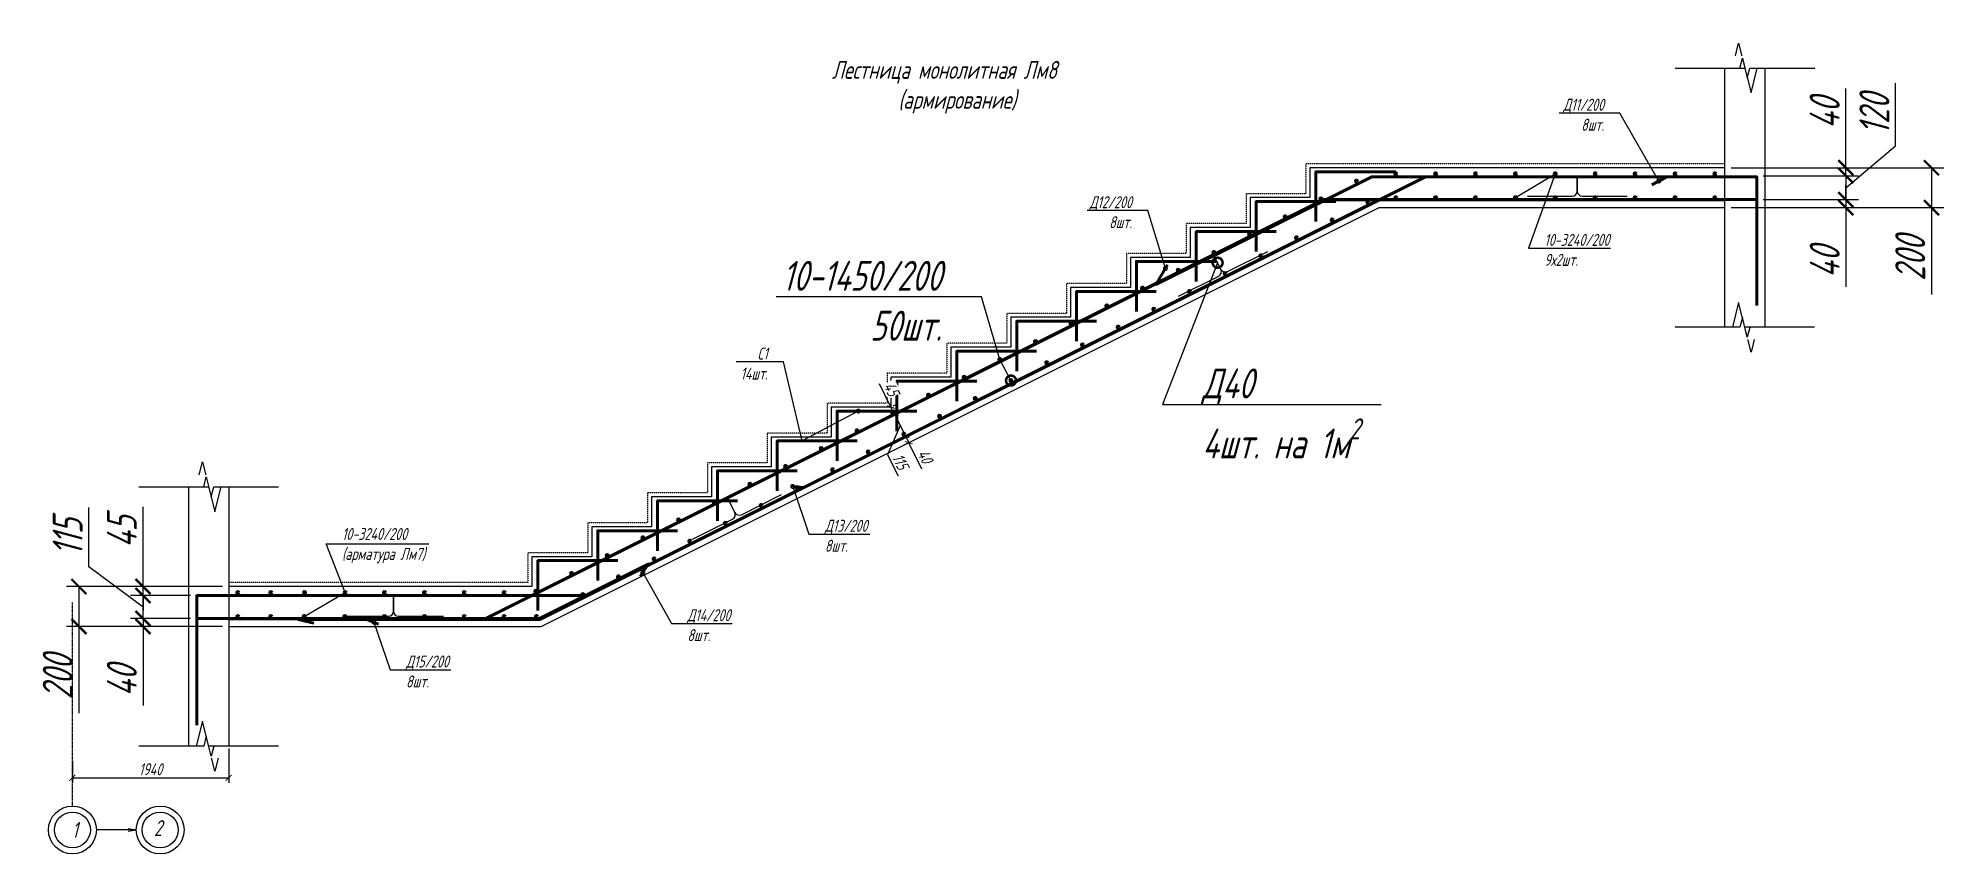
# Model space of a CAD drawing. Header units: millimetres. Extents: x 645 to 249636, y -127504 to 76561.
# Drawn here: x 170127 to 179680, y -20821 to -16731 of the extents above; entities that cross this region are included whole.
import ezdxf
from ezdxf import colors
from ezdxf.entities.mleader import LeaderData, LeaderLine
from ezdxf.math import Vec2, Vec3

# ---------------------------------------------------------------- set-up
doc = ezdxf.new("R2010")
doc.units = ezdxf.units.MM
doc.linetypes.add('JIS_02_1.0', pattern=[2, 1, -1])
doc.linetypes.add('Штрихпунктирная', pattern=[11, 6, -2, 1, -2])
doc.layers.get('Defpoints').update_dxf_attribs({"color": 8})
for name, color, linetype, lineweight in [('Обозначение', 94, 'Continuous', 25), ('Обозначения', 82, 'Continuous', 25), ('Обозначения @ 20', 82, 'Continuous', 25), ('Обозначения @ 50', 82, 'Continuous', 25), ('Основная', 7, 'Continuous', 60)]:
    doc.layers.add(name, color=color, linetype=linetype, lineweight=lineweight)
doc.layers.add('пол', color=7, linetype='JIS_02_1.0')
doc.styles.get("Standard").update_dxf_attribs({"font": 'simplex.shx', "width": 0.7, "oblique": 15, "height": 3})
doc.dimstyles.new('Default', dxfattribs={"dimtxt": 3, "dimasz": 1.5, "dimexe": 1.25, "dimexo": 0.625, "dimtad": 1, "dimdec": 0, "dimtxsty": 'Standard', "dimblk": 'ARCHTICK', "dimcen": 2.5, "dimadec": 0, "dimazin": 0, "dimtfac": 1, "dimtdec": 0, "dimtmove": 0, "dimatfit": 3, "dimfxl": 1, "dimarcsym": 0})

msp = doc.modelspace()

# ---------------------------------------------------------------- texts
at = {"layer": 'Обозначение', "attachment_point": 1}
for s, width, insert, char_height in [('\\pi638.97902;Лестница монолитная Лм8\\P\\pi971.27573;(армирование)', 2648.62841, (173467.271, -16844.986), 90), ('1', 270.73167, (170296.219, -20660.572), 80), ('2', 270.73167, (170707.253, -20651.852), 80)]:
    msp.add_mtext_dynamic_manual_height_columns(s, width=width, gutter_width=300, heights=[0], dxfattribs=dict(at, insert=insert, char_height=char_height))

# ---------------------------------------------------------------- blocks, each defined once
blk = doc.blocks.new('*U183')
at = {"layer": 'Основная'}
blk.add_circle((50, -10), 5, dxfattribs=at)
blk = doc.blocks.new('*U184')
at = {"layer": 'Основная', "color": 0, "linetype": 'ByBlock', "lineweight": -2, "transparency": 16777216}
for p, rotation in [((176841.6, -17539.9), 206.5650511766957), ((176982.1, -17540.8), 180), ((177182.1, -17540.8), 180), ((177382.1, -17540.8), 180), ((177582.1, -17540.8), 180), ((177782.1, -17540.8), 180), ((177982.1, -17540.8), 180), ((178182.1, -17540.8), 180), ((178382.1, -17540.8), 180), ((178582.1, -17540.8), 180), ((176662.7, -17629.3), 206.5650511766957), ((176483.8, -17718.7), 206.5650511766957), ((176304.9, -17808.2), 206.5650511766957), ((176126, -17897.6), 206.5650511766957), ((175947.2, -17987.1), 206.5650511766957), ((175768.3, -18076.5), 206.5650511766957), ((175589.4, -18166), 206.5650511766957), ((175410.5, -18255.4), 206.5650511766957), ((175231.6, -18344.8), 206.5650511766957), ((174873.8, -18523.7), 206.5650511766957), ((175052.7, -18434.3), 206.5650511766957), ((174695, -18613.2), 206.5650511766957), ((174516.1, -18702.6), 206.5650511766957), ((174337.2, -18792.1), 206.5650511766957), ((174158.3, -18881.5), 206.5650511766957), ((173979.4, -18970.9), 206.5650511766957), ((173800.5, -19060.4), 206.5650511766957), ((173621.6, -19149.8), 206.5650511766957), ((173442.8, -19239.3), 206.5650511766957), ((173263.9, -19328.7), 206.5650511766957), ((173085, -19418.2), 206.5650511766957), ((172906.1, -19507.6), 206.5650511766957), ((171342.9, -19640.8), 180), ((171510.9, -19640.8), 180), ((171713.9, -19640.8), 180), ((171912.9, -19640.8), 180), ((172112.9, -19640.8), 180), ((172312.9, -19640.8), 180), ((172512.9, -19640.8), 180), ((172673.8, -19617.1), 206.5650511766957)]:
    blk.add_blockref('*U183', p, dxfattribs=dict(at, rotation=rotation))
blk = doc.blocks.new('*U185')
at = {"layer": 'Основная'}
blk.add_circle((50, -10), 5, dxfattribs=at)
blk = doc.blocks.new('*U186')
at = {"layer": 'Основная', "color": 0, "linetype": 'ByBlock', "lineweight": -2, "transparency": 16777216}
for p, rotation in [((176785.2, -17433.9), 206.5650511766955), ((176982.1, -17420.8), 180), ((177182.1, -17420.8), 180), ((177382.1, -17420.8), 180), ((177582.1, -17420.8), 180), ((177782.1, -17420.8), 180), ((177982.1, -17420.8), 180), ((178182.1, -17420.8), 180), ((178382.1, -17420.8), 180), ((178582.1, -17420.8), 180), ((176606.3, -17523.3), 206.5650511766955), ((176427.4, -17612.8), 206.5650511766955), ((176248.5, -17702.2), 206.5650511766955), ((176069.7, -17791.7), 206.5650511766955), ((175890.8, -17881.1), 206.5650511766955), ((175711.9, -17970.5), 206.5650511766955), ((175533, -18060), 206.5650511766955), ((175175.2, -18238.9), 206.5650511766955), ((175354.1, -18149.4), 206.5650511766955), ((174996.3, -18328.3), 206.5650511766955), ((174817.5, -18417.8), 206.5650511766955), ((174638.6, -18507.2), 206.5650511766955), ((174459.7, -18596.6), 206.5650511766955), ((174280.8, -18686.1), 206.5650511766955), ((174101.9, -18775.5), 206.5650511766955), ((173923, -18865), 206.5650511766955), ((173744.1, -18954.4), 206.5650511766955), ((173565.3, -19043.9), 206.5650511766955), ((173386.4, -19133.3), 206.5650511766955), ((173207.5, -19222.7), 206.5650511766955), ((173028.6, -19312.2), 206.5650511766955), ((172849.7, -19401.6), 206.5650511766955), ((171342.9, -19520.8), 180), ((171512.9, -19520.8), 180), ((171716.2, -19520.8), 180), ((171912.9, -19520.8), 180), ((172112.9, -19520.8), 180), ((172312.9, -19520.8), 180), ((172512.9, -19520.8), 180), ((172670.8, -19491.1), 206.5650511766955)]:
    blk.add_blockref('*U185', p, dxfattribs=dict(at, rotation=rotation))
blk = doc.blocks.new('_DotSmall')
at = {"color": 0, "linetype": 'ByBlock', "const_width": 0.5}
blk.add_lwpolyline([(-0.0625, 0, 1), (0.0625, 0, 1)], format="xyb", close=True, dxfattribs=at)
blk = doc.blocks.new('_ArchTick')
at = {"color": 0, "linetype": 'ByBlock', "const_width": 0.15}
blk.add_lwpolyline([(-0.5, -0.5), (0.5, 0.5)], dxfattribs=at)
blk = doc.blocks.new('*D215')
at = {"layer": 'Defpoints', "color": 0, "transparency": 16777216}
for p in [(178582.1, -17380.8), (179188.5, -17380.8), (178742.1, -17420.8)]:
    blk.add_point(p, dxfattribs=at)
at = {"layer": 'Обозначение', "color": 0, "lineweight": -2, "transparency": 16777216}
for p, q in [((179188.5, -17380.8), (179188.5, -16984.1)), ((178613.4, -17380.8), (179251, -17380.8)), ((179188.5, -17420.8), (179188.5, -17380.8)), ((178773.4, -17420.8), (179251, -17420.8)), ((179188.5, -17420.8), (179188.5, -17495.8))]:
    blk.add_line(p, q, dxfattribs=at)
at = {"layer": 'Обозначение', "color": 0, "lineweight": -2, "transparency": 16777216, "xscale": 75, "yscale": 75, "zscale": 75}
for p, rotation in [((179188.5, -17380.8), 270), ((179188.5, -17420.8), 90)]:
    blk.add_blockref('_ArchTick', p, dxfattribs=dict(at, rotation=rotation))
at = {"layer": 'Обозначение', "color": 0, "transparency": 16777216, "insert": (179082.3, -17107.5), "char_height": 150, "attachment_point": 5, "rotation": 90}
blk.add_mtext('40', dxfattribs=at)
blk = doc.blocks.new('*D216')
at = {"layer": 'Defpoints', "color": 0, "transparency": 16777216}
for p in [(178742.1, -17420.8), (178742.1, -17540.8), (179188.5, -17540.8)]:
    blk.add_point(p, dxfattribs=at)
at = {"layer": 'Обозначение', "color": 0, "lineweight": -2, "transparency": 16777216}
for p, q in [((179437.7, -17271.4), (179437.7, -16956.4)), ((179188.5, -17480.8), (179437.7, -17271.4)), ((178773.4, -17420.8), (179251, -17420.8)), ((179188.5, -17420.8), (179188.5, -17540.8)), ((178773.4, -17540.8), (179251, -17540.8))]:
    blk.add_line(p, q, dxfattribs=at)
at = {"layer": 'Обозначение', "color": 0, "lineweight": -2, "transparency": 16777216, "xscale": 75, "yscale": 75, "zscale": 75}
for p, rotation in [((179188.5, -17420.8), 90), ((179188.5, -17540.8), 270)]:
    blk.add_blockref('_ArchTick', p, dxfattribs=dict(at, rotation=rotation))
at = {"layer": 'Обозначение', "color": 0, "transparency": 16777216, "insert": (179331.4, -17113.9), "char_height": 150, "attachment_point": 5, "rotation": 90}
blk.add_mtext('120', dxfattribs=at)
blk = doc.blocks.new('*D217')
at = {"layer": 'Defpoints', "color": 0, "transparency": 16777216}
for p in [(178742.1, -17540.8), (178582.1, -17580.8), (179188.5, -17580.8)]:
    blk.add_point(p, dxfattribs=at)
at = {"layer": 'Обозначение', "color": 0, "lineweight": -2, "transparency": 16777216}
for p, q in [((179188.5, -17540.8), (179188.5, -17465.8)), ((178773.4, -17540.8), (179251, -17540.8)), ((179188.5, -17540.8), (179188.5, -17580.8)), ((178613.4, -17580.8), (179251, -17580.8)), ((179188.5, -17580.8), (179188.5, -17977.4))]:
    blk.add_line(p, q, dxfattribs=at)
at = {"layer": 'Обозначение', "color": 0, "lineweight": -2, "transparency": 16777216, "xscale": 75, "yscale": 75, "zscale": 75}
for p, rotation in [((179188.5, -17540.8), 270), ((179188.5, -17580.8), 90)]:
    blk.add_blockref('_ArchTick', p, dxfattribs=dict(at, rotation=rotation))
at = {"layer": 'Обозначение', "color": 0, "transparency": 16777216, "insert": (179082.3, -17854.1), "char_height": 150, "attachment_point": 5, "rotation": 90}
blk.add_mtext('40', dxfattribs=at)
blk = doc.blocks.new('*D218')
at = {"layer": 'Defpoints', "color": 0, "transparency": 16777216}
for p in [(178582.1, -17380.8), (178582.1, -17580.8), (179617.3, -17580.8)]:
    blk.add_point(p, dxfattribs=at)
at = {"layer": 'Обозначение', "color": 0, "lineweight": -2, "transparency": 16777216}
for p, q in [((178613.4, -17380.8), (179679.8, -17380.8)), ((179617.3, -17380.8), (179617.3, -17580.8)), ((178613.4, -17580.8), (179679.8, -17580.8)), ((179617.3, -17580.8), (179617.3, -18015.8))]:
    blk.add_line(p, q, dxfattribs=at)
at = {"layer": 'Обозначение', "color": 0, "lineweight": -2, "transparency": 16777216, "xscale": 75, "yscale": 75, "zscale": 75}
for p, rotation in [((179617.3, -17380.8), 90), ((179617.3, -17580.8), 270)]:
    blk.add_blockref('_ArchTick', p, dxfattribs=dict(at, rotation=rotation))
at = {"layer": 'Обозначение', "color": 0, "transparency": 16777216, "insert": (179511.1, -17835.8), "char_height": 150, "attachment_point": 5, "rotation": 90}
blk.add_mtext('200', dxfattribs=at)
blk = doc.blocks.new('*D219')
at = {"layer": 'Defpoints', "color": 0, "transparency": 16777216}
for p in [(170652.6, -19480.8), (171082.1, -19480.8), (170922.1, -19525.8)]:
    blk.add_point(p, dxfattribs=at)
at = {"layer": 'Обозначение', "color": 0, "lineweight": -2, "transparency": 16777216}
for p, q in [((170652.6, -19480.8), (170652.6, -19081.5)), ((171050.9, -19480.8), (170590.1, -19480.8)), ((170652.6, -19525.8), (170652.6, -19480.8)), ((170890.9, -19525.8), (170590.1, -19525.8)), ((170652.6, -19525.8), (170652.6, -19600.8))]:
    blk.add_line(p, q, dxfattribs=at)
at = {"layer": 'Обозначение', "color": 0, "lineweight": -2, "transparency": 16777216, "xscale": 75, "yscale": 75, "zscale": 75}
for p, rotation in [((170652.6, -19480.8), 270), ((170652.6, -19525.8), 90)]:
    blk.add_blockref('_ArchTick', p, dxfattribs=dict(at, rotation=rotation))
at = {"layer": 'Обозначение', "color": 0, "transparency": 16777216, "insert": (170546.4, -19206.1), "char_height": 150, "attachment_point": 5, "rotation": 90}
blk.add_mtext('45', dxfattribs=at)
blk = doc.blocks.new('*D220')
at = {"layer": 'Defpoints', "color": 0, "transparency": 16777216}
for p in [(171082.1, -19480.8), (170331.5, -19680.8), (171082.1, -19680.8)]:
    blk.add_point(p, dxfattribs=at)
at = {"layer": 'Обозначение', "color": 0, "lineweight": -2, "transparency": 16777216}
for p, q in [((171050.9, -19480.8), (170269, -19480.8)), ((170331.5, -19480.8), (170331.5, -19680.8)), ((171050.9, -19680.8), (170269, -19680.8)), ((170331.5, -19680.8), (170331.5, -20115.8))]:
    blk.add_line(p, q, dxfattribs=at)
at = {"layer": 'Обозначение', "color": 0, "lineweight": -2, "transparency": 16777216, "xscale": 75, "yscale": 75, "zscale": 75}
for p, rotation in [((170331.5, -19480.8), 90), ((170331.5, -19680.8), 270)]:
    blk.add_blockref('_ArchTick', p, dxfattribs=dict(at, rotation=rotation))
at = {"layer": 'Обозначение', "color": 0, "transparency": 16777216, "insert": (170225.2, -19935.8), "char_height": 150, "attachment_point": 5, "rotation": 90}
blk.add_mtext('200', dxfattribs=at)
blk = doc.blocks.new('*D221')
at = {"layer": 'Defpoints', "color": 0, "transparency": 16777216}
for p in [(170922.1, -19640.8), (170652.6, -19680.8), (170882.1, -19680.8)]:
    blk.add_point(p, dxfattribs=at)
at = {"layer": 'Обозначение', "color": 0, "lineweight": -2, "transparency": 16777216}
for p, q in [((170652.6, -19640.8), (170652.6, -19565.8)), ((170890.9, -19640.8), (170590.1, -19640.8)), ((170652.6, -19640.8), (170652.6, -19680.8)), ((170850.9, -19680.8), (170590.1, -19680.8)), ((170652.6, -19680.8), (170652.6, -20077.4))]:
    blk.add_line(p, q, dxfattribs=at)
at = {"layer": 'Обозначение', "color": 0, "lineweight": -2, "transparency": 16777216, "xscale": 75, "yscale": 75, "zscale": 75}
for p, rotation in [((170652.6, -19640.8), 270), ((170652.6, -19680.8), 90)]:
    blk.add_blockref('_ArchTick', p, dxfattribs=dict(at, rotation=rotation))
at = {"layer": 'Обозначение', "color": 0, "transparency": 16777216, "insert": (170546.4, -19954.1), "char_height": 150, "attachment_point": 5, "rotation": 90}
blk.add_mtext('40', dxfattribs=at)
blk = doc.blocks.new('*D222')
at = {"layer": 'Defpoints', "color": 0, "transparency": 16777216}
for p in [(170652.6, -19525.8), (170922.1, -19525.8), (170922.1, -19640.8)]:
    blk.add_point(p, dxfattribs=at)
at = {"layer": 'Обозначение', "color": 0, "lineweight": -2, "transparency": 16777216}
for p, q in [((170381.2, -19382.3), (170381.2, -19084.6)), ((170652.6, -19583.3), (170381.2, -19382.3)), ((170890.9, -19525.8), (170590.1, -19525.8)), ((170652.6, -19640.8), (170652.6, -19525.8)), ((170890.9, -19640.8), (170590.1, -19640.8))]:
    blk.add_line(p, q, dxfattribs=at)
at = {"layer": 'Обозначение', "color": 0, "lineweight": -2, "transparency": 16777216, "xscale": 75, "yscale": 75, "zscale": 75}
for p, rotation in [((170652.6, -19525.8), 90), ((170652.6, -19640.8), 270)]:
    blk.add_blockref('_ArchTick', p, dxfattribs=dict(at, rotation=rotation))
at = {"layer": 'Обозначение', "color": 0, "transparency": 16777216, "insert": (170274.9, -19233.4), "char_height": 150, "attachment_point": 5, "rotation": 90}
blk.add_mtext('115', dxfattribs=at)
blk = doc.blocks.new('*U345')
at = {"color": 0, "linetype": 'ByBlock', "lineweight": -2}
for points in [[(0, 5), (-3, 5), (-3, 1.25), (0, 1.25)], [(0, -5), (-3, -5), (-3, -1.25), (0, -1.25)]]:
    blk.add_wipeout(points, dxfattribs=at)
blk.add_wipeout([(-3, -1.25), (0, -1.25), (-2.5, -0.62), (2.5, 0.62), (0, 1.25), (-3, 1.25)], dxfattribs=at)
at = {"color": 0, "linetype": 'ByBlock', "lineweight": -2, "ltscale": 100}
for points in [[(0, 1.25), (0, 5), (0, 7)], [(0, -1.25), (-2.5, -0.62), (2.5, 0.62), (0, 1.25)], [(0, -7), (0, -5), (0, -1.25)]]:
    blk.add_lwpolyline(points, dxfattribs=at)
blk = doc.blocks.new('*U1178')
at = {"layer": 'Обозначения @ 50', "ltscale": 100, "xscale": 50.00000000000002, "yscale": 50.00000000000002, "zscale": 50.00000000000002, "rotation": 270.0000000000001}
blk.add_blockref('*U345', (178682.1, -16880.8), dxfattribs=at)
at = {"layer": 'Обозначения @ 20', "ltscale": 100, "xscale": 20.00000000000001, "yscale": 20.00000000000001, "zscale": 20.00000000000001, "rotation": 270.0000000000001}
blk.add_blockref('*U345', (178682.1, -16880.8), dxfattribs=at)
blk = doc.blocks.new('*U347')
at = {"color": 0, "linetype": 'ByBlock', "lineweight": -2}
for points in [[(0, 5), (-3, 5), (-3, 1.25), (0, 1.25)], [(0, -5), (-3, -5), (-3, -1.25), (0, -1.25)]]:
    blk.add_wipeout(points, dxfattribs=at)
blk.add_wipeout([(-3, -1.25), (0, -1.25), (-2.5, -0.62), (2.5, 0.62), (0, 1.25), (-3, 1.25)], dxfattribs=at)
at = {"color": 0, "linetype": 'ByBlock', "lineweight": -2, "ltscale": 100}
for points in [[(0, 1.25), (0, 5), (0, 7)], [(0, -1.25), (-2.5, -0.62), (2.5, 0.62), (0, 1.25)], [(0, -7), (0, -5), (0, -1.25)]]:
    blk.add_lwpolyline(points, dxfattribs=at)
blk = doc.blocks.new('*U1179')
at = {"layer": 'Обозначения @ 50', "ltscale": 100, "xscale": 50.00000000000002, "yscale": 50.00000000000002, "zscale": 50.00000000000002, "rotation": 90.00000000000007}
blk.add_blockref('*U347', (178682, -18180.8), dxfattribs=at)
at = {"layer": 'Обозначения @ 20', "ltscale": 100, "xscale": 20.00000000000001, "yscale": 20.00000000000001, "zscale": 20.00000000000001, "rotation": 90.00000000000007}
blk.add_blockref('*U347', (178682, -18180.8), dxfattribs=at)
blk = doc.blocks.new('*U1180')
at = {"layer": 'Обозначения @ 50', "ltscale": 100, "xscale": 50.00000000000002, "yscale": 50.00000000000002, "zscale": 50.00000000000002, "rotation": 270.0000000000001}
blk.add_blockref('*U345', (170982.1, -18980.8), dxfattribs=at)
at = {"layer": 'Обозначения @ 20', "ltscale": 100, "xscale": 20.00000000000001, "yscale": 20.00000000000001, "zscale": 20.00000000000001, "rotation": 270.0000000000001}
blk.add_blockref('*U345', (170982.1, -18980.8), dxfattribs=at)
blk = doc.blocks.new('*U1181')
at = {"layer": 'Обозначения @ 50', "ltscale": 100, "xscale": 50.00000000000002, "yscale": 50.00000000000002, "zscale": 50.00000000000002, "rotation": 90.00000000000007}
blk.add_blockref('*U347', (170982, -20280.8), dxfattribs=at)
at = {"layer": 'Обозначения @ 20', "ltscale": 100, "xscale": 20.00000000000001, "yscale": 20.00000000000001, "zscale": 20.00000000000001, "rotation": 90.00000000000007}
blk.add_blockref('*U347', (170982, -20280.8), dxfattribs=at)
blk = doc.blocks.new('_Open')
at = {"color": 0, "linetype": 'ByBlock', "lineweight": -2}
for p, q in [((-1, 0.17), (0, 0)), ((-1, -0.17), (0, 0)), ((0, 0), (-1, 0))]:
    blk.add_line(p, q, dxfattribs=at)
blk = doc.blocks.new('*D1073')
at = {"layer": 'Defpoints', "color": 0, "transparency": 16777216}
for p in [(170298.8, -20342.5), (171082.1, -20280.8), (171082.1, -20439.4)]:
    blk.add_point(p, dxfattribs=at)
at = {"layer": 'Обозначение', "color": 0, "lineweight": -2, "transparency": 16777216}
for p, q in [((171082.1, -20293.3), (171082.1, -20464.4)), ((170298.8, -20355), (170298.8, -20464.4)), ((170298.8, -20439.4), (171082.1, -20439.4))]:
    blk.add_line(p, q, dxfattribs=at)
at = {"layer": 'Обозначение', "color": 0, "lineweight": -2, "transparency": 16777216, "xscale": 30, "yscale": 30, "zscale": 30, "rotation": 180}
blk.add_blockref('_ArchTick', (170298.8, -20439.4), dxfattribs=at)
at = {"layer": 'Обозначение', "color": 0, "lineweight": -2, "transparency": 16777216, "xscale": 30, "yscale": 30, "zscale": 30}
blk.add_blockref('_ArchTick', (171082.1, -20439.4), dxfattribs=at)
at = {"layer": 'Обозначение', "color": 0, "transparency": 16777216, "insert": (170690.4, -20396.9), "char_height": 60, "attachment_point": 5}
blk.add_mtext('1940', dxfattribs=at)
blk = doc.blocks.new('*D1115')
at = {"layer": 'Defpoints', "color": 0, "transparency": 16777216}
blk.add_point((174419.8, -18616.4), dxfattribs=at)
blk.add_point((174419.8, -18616.4), dxfattribs=at)
at = {"layer": 'Обозначение', "color": 0, "lineweight": -2, "transparency": 16777216}
for p, q in [((174402, -18580.8), (174344, -18464.8)), ((174419.8, -18616.4), (174402, -18580.8)), ((174413.2, -18575.2), (174424.3, -18569.6)), ((174431, -18610.8), (174442.2, -18605.2))]:
    blk.add_line(p, q, dxfattribs=at)
at = {"layer": 'Обозначение', "color": 0, "lineweight": -2, "transparency": 16777216, "xscale": 30, "yscale": 30, "zscale": 30}
for p, rotation in [((174402, -18580.8), 116.5650511767973), ((174419.8, -18616.4), 296.5650511767973)]:
    blk.add_blockref('_ArchTick', p, dxfattribs=dict(at, rotation=rotation))
at = {"layer": 'Обозначение', "color": 0, "transparency": 16777216, "insert": (174404.3, -18490.3), "char_height": 60, "attachment_point": 5, "rotation": 296.56505, "bg_fill": 3, "box_fill_scale": 1.1, "bg_fill_color": 256, "bg_fill_true_color": 13158600, "bg_fill_transparency": 0}
blk.add_mtext('45', dxfattribs=at)
at = {"layer": 'Defpoints', "color": 0, "transparency": 16777216}
blk.add_point((174402, -18580.8), dxfattribs=at)
blk = doc.blocks.new('*D1116')
at = {"layer": 'Defpoints', "color": 0, "transparency": 16777216}
for p in [(174419.8, -18616.4), (174475.7, -18728.2), (174475.7, -18728.2)]:
    blk.add_point(p, dxfattribs=at)
at = {"layer": 'Обозначение', "color": 0, "lineweight": -2, "transparency": 16777216}
for p, q in [((174408.6, -18622), (174397.4, -18627.6)), ((174419.8, -18616.4), (174475.7, -18728.2)), ((174447.7, -18672.3), (174384.1, -18819.7)), ((174464.5, -18733.8), (174453.3, -18739.4)), ((174384.1, -18819.7), (174437.3, -18926.2))]:
    blk.add_line(p, q, dxfattribs=at)
at = {"layer": 'Обозначение', "color": 0, "lineweight": -2, "transparency": 16777216, "xscale": 30, "yscale": 30, "zscale": 30}
for p, rotation in [((174419.8, -18616.4), 116.565051177078), ((174475.7, -18728.2), 296.565051177078)]:
    blk.add_blockref('_ArchTick', p, dxfattribs=dict(at, rotation=rotation))
at = {"layer": 'Обозначение', "color": 0, "transparency": 16777216, "insert": (174448.7, -18853.9), "char_height": 60, "attachment_point": 5, "rotation": 296.56505}
blk.add_mtext('115', dxfattribs=at)
blk = doc.blocks.new('*D1117')
at = {"layer": 'Defpoints', "color": 0, "transparency": 16777216}
for p in [(174475.7, -18728.2), (174491.4, -18759.7), (174491.4, -18759.7)]:
    blk.add_point(p, dxfattribs=at)
at = {"layer": 'Обозначение', "color": 0, "lineweight": -2, "transparency": 16777216}
for p, q in [((174464.5, -18733.8), (174453.3, -18739.4)), ((174480.2, -18765.3), (174469.1, -18770.8)), ((174475.7, -18728.2), (174491.4, -18759.7)), ((174557.2, -18891.3), (174491.4, -18759.7))]:
    blk.add_line(p, q, dxfattribs=at)
at = {"layer": 'Обозначение', "color": 0, "lineweight": -2, "transparency": 16777216, "xscale": 30, "yscale": 30, "zscale": 30}
for p, rotation in [((174475.7, -18728.2), 116.565051177078), ((174491.4, -18759.7), 296.565051177078)]:
    blk.add_blockref('_ArchTick', p, dxfattribs=dict(at, rotation=rotation))
at = {"layer": 'Обозначение', "color": 0, "transparency": 16777216, "insert": (174573.2, -18828.1), "char_height": 60, "attachment_point": 5, "rotation": 296.56505}
blk.add_mtext('40', dxfattribs=at)

# ---------------------------------------------------------------- dimensions: what is measured, and where the dimension line sits
at = {"layer": 'Обозначение'}
for base, p1, p2, picture, middle in [((179188.545, -17380.783), (178742.109, -17420.783), (178582.109, -17380.783), '*D215', (179082.295, -17107.464)), ((179617.327, -17580.783), (178582.109, -17380.783), (178582.109, -17580.783), '*D218', (179511.077, -17835.801)), ((179188.545, -17580.783), (178742.109, -17540.783), (178582.109, -17580.783), '*D217', (179082.295, -17854.103)), ((170652.614, -19480.783), (170922.113, -19525.783), (171082.113, -19480.783), '*D219', (170546.364, -19206.136)), ((170331.472, -19680.783), (171082.113, -19480.783), (171082.113, -19680.783), '*D220', (170225.222, -19935.801)), ((170652.614, -19680.783), (170922.113, -19640.783), (170882.113, -19680.783), '*D221', (170546.364, -19954.103))]:
    dim = msp.add_linear_dim(base=base, p1=p1, p2=p2, angle=90, dimstyle='Default', dxfattribs=at)
    dim.commit()
    dim.dimension.update_dxf_attribs({"geometry": picture, "text_midpoint": middle})
for base, p1, p2, picture, middle in [((179188.545, -17540.783), (178742.109, -17420.783), (178742.109, -17540.783), '*D216', (179437.698, -17240.168)), ((170652.614, -19525.783), (170922.113, -19640.783), (170922.113, -19525.783), '*D222', (170381.173, -19351.028))]:
    dim = msp.add_linear_dim(base=base, p1=p1, p2=p2, angle=90, dimstyle='Default', override={"dimtmove": 1}, dxfattribs=at)
    dim.commit()
    dim.dimension.update_dxf_attribs({"geometry": picture, "text_midpoint": middle, "dimtype": 160})
dim = msp.add_linear_dim(base=(174491.413, -18759.669), p1=(174475.695, -18728.233), p2=(174491.413, -18759.669), angle=116.5650512, text='40', dimstyle='Default', dxfattribs=at)
dim.commit()
dim.dimension.update_dxf_attribs({"geometry": '*D1117', "text_midpoint": (174589.392, -18820.032), "dimtype": 160})

# ---------------------------------------------------------------- linework, layer by layer
at = {"layer": 'Defpoints'}
for p, q in [((172371.413, -19640.783), (176811.413, -17420.783)), ((172612.593, -19525.783), (176812.593, -17425.783)), ((172640.922, -19645.783), (177080.922, -17425.783)), ((176811.413, -17420.783), (178582.109, -17420.783)), ((176812.593, -17425.783), (178582.109, -17425.783)), ((172639.741, -19640.783), (176839.741, -17540.783)), ((176572.593, -17545.783), (178582.109, -17545.783)), ((176839.741, -17540.783), (178582.109, -17540.783)), ((171082.113, -19520.783), (172611.413, -19520.783)), ((171082.113, -19525.783), (172880.922, -19525.783)), ((171082.113, -19640.783), (172639.741, -19640.783)), ((171082.113, -19645.783), (172640.922, -19645.783))]:
    msp.add_line(p, q, dxfattribs=at)
at = {"layer": 'Обозначение', "linetype": 'Штрихпунктирная', "ltscale": 0.5}
msp.add_line((170298.772, -20581.017), (170298.772, -19561.26), dxfattribs=at)
at = {"layer": 'Обозначение'}
for points in [[(178582.109, -16880.783), (178782.109, -16880.783), (178782.109, -18180.783), (178582.109, -18180.783)], [(170882.113, -18980.783), (171082.113, -18980.783), (171082.113, -20280.783), (170882.113, -20280.783)]]:
    msp.add_lwpolyline(points, close=True, dxfattribs=at)
at = {"layer": 'Обозначение', "color": 6, "ltscale": 5}
msp.add_lwpolyline([(172601.97, -19480.783), (171082.113, -19480.783), (171082.113, -19680.783), (172649.184, -19680.783), (176849.184, -17580.783), (178582.109, -17580.783), (178582.109, -17380.783), (176501.97, -17380.783), (176501.97, -17530.783), (176201.97, -17530.783), (176201.97, -17680.783), (175901.97, -17680.783), (175901.97, -17830.783), (175601.97, -17830.783), (175601.97, -17980.783), (175301.97, -17980.783), (175301.97, -18130.783), (175001.97, -18130.783), (175001.97, -18280.783), (174701.97, -18280.783), (174701.97, -18430.783), (174401.97, -18430.783), (174401.97, -18580.783), (174101.97, -18580.783), (174101.97, -18730.783), (173801.97, -18730.783), (173801.97, -18880.783), (173501.97, -18880.783), (173501.97, -19030.783), (173201.97, -19030.783), (173201.97, -19180.783), (172901.97, -19180.783), (172901.97, -19330.783), (172601.97, -19330.783)], close=True, dxfattribs=at)
at = {"layer": 'Обозначение'}
msp.add_lwpolyline([(171082.113, -19680.783), (172649.184, -19680.783), (176849.184, -17580.783), (178582.109, -17580.783)], dxfattribs=at)
for centre, radius in [((170298.772, -20701.017), 120), ((170298.772, -20701.017), 90), ((170738.772, -20701.017), 120), ((170738.772, -20701.017), 90)]:
    msp.add_circle(centre, radius, dxfattribs=at)
at = {"layer": 'Основная'}
for points in [[(176931.97, -17400.783), (176531.97, -17400.783), (176531.97, -17650.783)], [(176631.97, -17550.783), (176231.97, -17550.783), (176231.97, -17800.783)], [(176331.97, -17700.783), (175931.97, -17700.783), (175931.97, -17950.783)], [(176031.97, -17850.783), (175631.97, -17850.783), (175631.97, -18100.783)], [(175731.97, -18000.783), (175331.97, -18000.783), (175331.97, -18250.783)], [(175431.97, -18150.783), (175031.97, -18150.783), (175031.97, -18400.783)], [(175131.97, -18300.783), (174731.97, -18300.783), (174731.97, -18550.783)], [(174831.97, -18450.783), (174431.97, -18450.783), (174431.97, -18700.783)], [(174531.97, -18600.783), (174131.97, -18600.783), (174131.97, -18850.783)], [(174231.97, -18750.783), (173831.97, -18750.783), (173831.97, -19000.783)], [(173931.97, -18900.783), (173531.97, -18900.783), (173531.97, -19150.783)], [(173631.97, -19050.783), (173231.97, -19050.783), (173231.97, -19300.783)], [(173331.97, -19200.783), (172931.97, -19200.783), (172931.97, -19450.783)], [(173031.97, -19350.783), (172631.97, -19350.783), (172631.97, -19600.783)]]:
    msp.add_lwpolyline(points, dxfattribs=at)
at = {"layer": 'Основная', "lineweight": 30}
for points in [[(177592.039, -17523.041), (177817.039, -17523.041, 0.41421356), (177842.039, -17498.041), (177842.039, -17423.041), (177842.039, -17498.041, 0.41421356), (177867.039, -17523.041), (178092.039, -17523.041)], [(175843.626, -18024.583), (176044.872, -17923.96, 0.41421356), (176056.053, -17890.419), (176022.512, -17823.337), (176056.053, -17890.419, 0.41421356), (176089.594, -17901.599), (176290.84, -17800.976)], [(173406.312, -19243.24), (173607.558, -19142.617, 0.41421356), (173618.739, -19109.076), (173585.198, -19041.994), (173618.739, -19109.076, 0.41421356), (173652.28, -19120.256), (173853.526, -19019.633)], [(171658.132, -19629.533), (171883.132, -19629.533, 0.41421356), (171908.132, -19604.533), (171908.132, -19529.533), (171908.132, -19604.533, 0.41421356), (171933.132, -19629.533), (172158.132, -19629.533)]]:
    msp.add_lwpolyline(points, format="xyb", dxfattribs=at)
at = {"layer": 'Основная', "color": 2}
msp.add_lwpolyline([(175788.37, -17867.737), (175730.337, -17966.912)], dxfattribs=at)
at = {"layer": 'Основная', "color": 4}
msp.add_lwpolyline([(170922.113, -19525.783), (170922.113, -19640.783), (172639.741, -19640.783), (173185.342, -19367.983), (173145.297, -19429.51)], dxfattribs=at)
at = {"layer": 'Основная'}
for centre in [(171127.851, -19510.783), (171127.795, -19631.528)]:
    msp.add_circle(centre, 5, dxfattribs=at)
at = {"layer": 'пол'}
msp.add_lwpolyline([(178582.109, -17360.852), (176482.039, -17360.852), (176482.039, -17510.852), (176182.039, -17510.852), (176182.039, -17660.852), (175882.039, -17660.852), (175882.039, -17810.852), (175582.039, -17810.852), (175582.039, -17960.852), (175282.039, -17960.852), (175282.039, -18110.852), (174982.039, -18110.852), (174982.039, -18260.852), (174682.039, -18260.852), (174682.039, -18410.852), (174382.039, -18410.852), (174382.039, -18560.852), (174082.039, -18560.852), (174082.039, -18710.852), (173782.039, -18710.852), (173782.039, -18860.852), (173482.039, -18860.852), (173482.039, -19010.852), (173182.039, -19010.852), (173182.039, -19160.852), (172882.039, -19160.852), (172882.039, -19310.852), (172582.039, -19310.852), (172582.039, -19460.852), (171082.113, -19460.852)], dxfattribs=at)

# ---------------------------------------------------------------- block references
at = {"layer": 'Основная'}
for name in ['*U186', '*U184']:
    msp.add_blockref(name, (0, 0), dxfattribs=at)

msp.set_redraw_order([(e.dxf.handle, doc.entitydb.next_handle()) for e in msp.query("TEXT MTEXT ATTDEF DIMENSION ARC_DIMENSION")])  # texts and dimensions are drawn at this point

# ---------------------------------------------------------------- leaders
at = {"layer": 'Defpoints'}
ml = msp.add_multileader_mtext('Standard', dxfattribs=at)
ml.set_content('10-3240/200^J(арматура Лм7)', color=256)
ml.set_leader_properties()
ml.set_arrow_properties(name='DOTSMALL')
ml.build(insert=Vec2(0, 0))
ml.multileader.update_dxf_attribs({"text_left_attachment_type": 6, "text_right_attachment_type": 6, "dogleg_length": 2, "arrow_head_size": 40, "scale": 20})
ctx = ml.context
ctx.base_point, ctx.scale, ctx.char_height, ctx.arrow_head_size, ctx.landing_gap_size, ctx.plane_origin = Vec3(171609.899, -19267.031), 20, 60, 40, 40, Vec3(171427.851, -19630.783)
ctx.left_attachment, ctx.right_attachment = 6, 6
notes = []
notes.append((ctx, [(0, (1, 1, 0), (171569.899, -19267.031), (1, 0), 40, [(1, [(171460.864, -19630.783), (171666.176, -19510.783)], 0, [])])]))
ctx.mtext.insert, ctx.mtext.flow_direction = Vec3(171649.899, -19187.031), 5
at = {"layer": 'Обозначение'}
ml = msp.add_multileader_mtext('Standard', dxfattribs=at)
ml.set_content('Д11/200^J8шт.', color=256)
ml.set_leader_properties()
ml.set_arrow_properties(name='DOTSMALL')
ml.build(insert=Vec2(0, 0))
ml.multileader.update_dxf_attribs({"text_left_attachment_type": 6, "text_right_attachment_type": 6, "dogleg_length": 2, "arrow_head_size": 40, "scale": 20})
ctx = ml.context
ctx.base_point, ctx.scale, ctx.char_height, ctx.arrow_head_size, ctx.landing_gap_size, ctx.plane_origin = Vec3(177662.103, -17106.912), 20, 60, 40, 40, Vec3(177075.737, -17732.674)
ctx.left_attachment, ctx.right_attachment, ctx.text_align_type = 6, 6, 2
notes.append((ctx, [(1, (1, 1, 0), (178056.18, -17106.912), (-1, 0), 40, [(0, [(178250.896, -17447.487)], 0, [])])]))
ctx.mtext.insert, ctx.mtext.alignment, ctx.mtext.flow_direction = Vec3(177976.18, -17034.912), 3, 5
ml = msp.add_multileader_mtext('Standard', dxfattribs=at)
ml.set_content('10-3240/200\\P9х2шт.', color=256)
ml.set_leader_properties()
ml.set_arrow_properties(name='DOTSMALL')
ml.build(insert=Vec2(0, 0))
ml.multileader.update_dxf_attribs({"text_left_attachment_type": 6, "text_right_attachment_type": 6, "dogleg_length": 2, "arrow_head_size": 40, "scale": 20})
ctx = ml.context
ctx.base_point, ctx.scale, ctx.char_height, ctx.arrow_head_size, ctx.landing_gap_size, ctx.plane_origin = Vec3(177636.91, -17784.614), 20, 60, 40, 40, Vec3(177532.109, -17530.783)
ctx.left_attachment, ctx.right_attachment = 6, 6
notes.append((ctx, [(0, (1, 1, 0), (177596.91, -17784.614), (1, 0), 40, [(1, [(177532.109, -17530.783), (177732.109, -17410.783)], 0, [])])]))
ctx.mtext.insert, ctx.mtext.flow_direction = Vec3(177676.91, -17712.614), 5
ml = msp.add_multileader_mtext('Standard', dxfattribs=at)
ml.set_content('Д12/200^J8шт.', color=256)
ml.set_leader_properties()
ml.set_arrow_properties(name='DOTSMALL')
ml.build(insert=Vec2(0, 0))
ml.multileader.update_dxf_attribs({"text_left_attachment_type": 6, "text_right_attachment_type": 6, "dogleg_length": 2, "arrow_head_size": 40, "scale": 20})
ctx = ml.context
ctx.base_point, ctx.scale, ctx.char_height, ctx.arrow_head_size, ctx.landing_gap_size, ctx.plane_origin = Vec3(175287.703, -17595.635), 20, 60, 40, 40, Vec3(176415.506, -17923.497)
ctx.left_attachment, ctx.right_attachment, ctx.text_align_type = 6, 6, 2
notes.append((ctx, [(1, (1, 1, 0), (175689.78, -17595.635), (-1, 0), 40, [(0, [(175777.41, -17886.468)], 0, [])])]))
ctx.mtext.insert, ctx.mtext.alignment, ctx.mtext.flow_direction = Vec3(175609.78, -17523.635), 3, 5
ml = msp.add_multileader_mtext('Standard', dxfattribs=at)
ml.set_content('10-1450/200^J50шт.', color=256)
ml.set_leader_properties()
ml.set_arrow_properties(name='DOTSMALL')
ml.build(insert=Vec2(0, 0))
ml.multileader.update_dxf_attribs({"text_left_attachment_type": 6, "text_right_attachment_type": 6, "dogleg_length": 2, "arrow_head_size": 100, "scale": 50})
ctx = ml.context
ctx.base_point, ctx.scale, ctx.char_height, ctx.arrow_head_size, ctx.landing_gap_size, ctx.plane_origin = Vec3(173483.376, -18027.61), 50, 150, 100, 100, Vec3(175003.533, -18447.707)
ctx.left_attachment, ctx.right_attachment, ctx.text_align_type = 6, 6, 2
notes.append((ctx, [(0, (1, 1, 0), (174855.912, -18027.61), (-1, 0), 100, [(1, [(175003.533, -18447.707), (174947.154, -18341.732)], 0, [])])]))
ctx.mtext.insert, ctx.mtext.alignment, ctx.mtext.flow_direction = Vec3(174655.912, -17847.61), 3, 5
ml = msp.add_multileader_mtext('Standard', dxfattribs=at)
ml.set_content('\\A1;Д40^J4шт. на 1м{\\H0.7x;\\S2^ ;}', color=256)
ml.set_leader_properties()
ml.set_arrow_properties(name='DOTSMALL')
ml.build(insert=Vec2(0, 0))
ml.multileader.update_dxf_attribs({"text_left_attachment_type": 6, "text_right_attachment_type": 6, "dogleg_length": 2, "arrow_head_size": 100, "scale": 50})
ctx = ml.context
ctx.base_point, ctx.scale, ctx.char_height, ctx.arrow_head_size, ctx.landing_gap_size, ctx.plane_origin = Vec3(175862.241, -18567.249), 50, 150, 100, 100, Vec3(176039.282, -17856.878)
ctx.left_attachment, ctx.right_attachment = 6, 6
notes.append((ctx, [(0, (1, 1, 0), (175762.241, -18567.249), (1, 0), 100, [(0, [(176039.282, -17856.878)], 0, [])])]))
ctx.mtext.insert, ctx.mtext.flow_direction = Vec3(175962.241, -18387.249), 5
ml = msp.add_multileader_mtext('Standard', dxfattribs=at)
ml.set_content('С1^J14шт.', color=256)
ml.set_leader_properties()
ml.set_arrow_properties(name='DOTSMALL')
ml.build(insert=Vec2(0, 0))
ml.multileader.update_dxf_attribs({"text_left_attachment_type": 6, "text_right_attachment_type": 6, "dogleg_length": 2, "arrow_head_size": 40, "scale": 20})
ctx = ml.context
ctx.base_point, ctx.scale, ctx.char_height, ctx.arrow_head_size, ctx.landing_gap_size, ctx.plane_origin = Vec3(173565.131, -18354.527), 20, 60, 40, 40, Vec3(174238.095, -18600.783)
ctx.left_attachment, ctx.right_attachment, ctx.text_align_type = 6, 6, 2
notes.append((ctx, [(0, (1, 1, 0), (173863.896, -18354.527), (-1, 0), 40, [(1, [(174238.095, -18600.783), (173956.248, -18750.783)], 0, [])])]))
ctx.mtext.insert, ctx.mtext.alignment, ctx.mtext.flow_direction = Vec3(173783.896, -18282.527), 3, 5
ml = msp.add_multileader_mtext('Standard', dxfattribs=at)
ml.set_content('Д13/200^J8шт.', color=256)
ml.set_leader_properties()
ml.set_arrow_properties(name='DOTSMALL')
ml.build(insert=Vec2(0, 0))
ml.multileader.update_dxf_attribs({"text_left_attachment_type": 6, "text_right_attachment_type": 6, "dogleg_length": 2, "arrow_head_size": 40, "scale": 20})
ctx = ml.context
ctx.base_point, ctx.scale, ctx.char_height, ctx.arrow_head_size, ctx.landing_gap_size, ctx.plane_origin = Vec3(174030.783, -19217.883), 20, 60, 40, 40, Vec3(173916.294, -18971.684)
ctx.left_attachment, ctx.right_attachment = 6, 6
notes.append((ctx, [(0, (1, 1, 0), (173990.783, -19217.883), (1, 0), 40, [(0, [(173909.223, -18978.755)], 0, [])])]))
ctx.mtext.insert, ctx.mtext.flow_direction = Vec3(174070.783, -19145.883), 5
ml = msp.add_multileader_mtext('Standard', dxfattribs=at)
ml.set_content('Д14/200^J8шт.', color=256)
ml.set_leader_properties()
ml.set_arrow_properties(name='DOTSMALL')
ml.build(insert=Vec2(0, 0))
ml.multileader.update_dxf_attribs({"text_left_attachment_type": 6, "text_right_attachment_type": 6, "dogleg_length": 2, "arrow_head_size": 40, "scale": 20})
ctx = ml.context
ctx.base_point, ctx.scale, ctx.char_height, ctx.arrow_head_size, ctx.landing_gap_size, ctx.plane_origin = Vec3(173341.389, -19666.21), 20, 60, 40, 40, Vec3(173801.673, -19367.02)
ctx.left_attachment, ctx.right_attachment = 6, 6
notes.append((ctx, [(0, (1, 1, 0), (173301.389, -19666.21), (1, 0), 40, [(0, [(173157.712, -19410.435)], 0, [])])]))
ctx.mtext.insert, ctx.mtext.flow_direction = Vec3(173381.389, -19594.21), 5
ml = msp.add_multileader_mtext('Standard', dxfattribs=at)
ml.set_content('Д15/200^J8шт.', color=256)
ml.set_leader_properties()
ml.set_arrow_properties(name='DOTSMALL')
ml.build(insert=Vec2(0, 0))
ml.multileader.update_dxf_attribs({"text_left_attachment_type": 6, "text_right_attachment_type": 6, "dogleg_length": 2, "arrow_head_size": 40, "scale": 20})
ctx = ml.context
ctx.base_point, ctx.scale, ctx.char_height, ctx.arrow_head_size, ctx.landing_gap_size, ctx.plane_origin = Vec3(171931.086, -19898.513), 20, 60, 40, 40, Vec3(171816.598, -19652.314)
ctx.left_attachment, ctx.right_attachment = 6, 6
notes.append((ctx, [(0, (1, 1, 0), (171891.086, -19898.513), (1, 0), 40, [(0, [(171809.527, -19659.385)], 0, [])])]))
ctx.mtext.insert, ctx.mtext.flow_direction = Vec3(171971.086, -19826.513), 5
ml = msp.add_multileader_mtext('Standard', dxfattribs=at)
ml.set_content('', color=256)
ml.set_leader_properties()
ml.set_arrow_properties(name='OPEN')
ml.build(insert=Vec2(0, 0))
ml.multileader.update_dxf_attribs({"text_left_attachment_type": 6, "text_right_attachment_type": 6, "dogleg_length": 2, "arrow_head_size": 40, "scale": 100})
ctx = ml.context
ctx.base_point, ctx.scale, ctx.char_height, ctx.arrow_head_size, ctx.landing_gap_size, ctx.plane_origin = Vec3(170377.529, -20701.017), 100, 60, 40, 40, Vec3(170618.772, -20701.017)
ctx.left_attachment, ctx.right_attachment, ctx.text_align_type = 6, 6, 2
notes.append((ctx, [(0, (1, 1, 0), (170486.099, -20701.017), (-1, 0), 28.57, [(0, [(170618.772, -20701.017)], 0, [])])]))
ctx.mtext.insert, ctx.mtext.alignment, ctx.mtext.flow_direction = Vec3(170417.529, -20641.017), 3, 5
for ctx, leaders in notes:
    for number, flags, end, landing, length, lines in leaders:
        leader = LeaderData()
        leader.index, (leader.has_last_leader_line, leader.has_dogleg_vector, leader.attachment_direction) = number, flags
        leader.last_leader_point, leader.dogleg_vector, leader.dogleg_length = Vec3(end), Vec3(landing), length
        for number, points, colour, breaks in lines:
            line = LeaderLine()
            line.index, line.vertices, line.color, line.breaks = number, Vec3.list(points), colors.encode_raw_color(colour), breaks
            leader.lines.append(line)
        ctx.leaders.append(leader)

# ---------------------------------------------------------------- next in the draw order: block references
at = {"layer": 'Обозначения'}
for name in ['*U1178', '*U1179', '*U1180', '*U1181']:
    msp.add_blockref(name, (0, 0), dxfattribs=at)

# ---------------------------------------------------------------- next in the draw order: linework, layer by layer
at = {"layer": 'Основная', "color": 30, "true_color": 0xf26722}
msp.add_lwpolyline([(178216.128, -17466.34), (178290.922, -17425.783), (177080.922, -17425.783), (172640.922, -19645.783), (171430.922, -19645.783), (171508.117, -19664.916)], dxfattribs=at)
at = {"layer": 'Основная', "color": 4}
msp.add_lwpolyline([(178742.109, -17425.783), (178742.109, -17540.783), (176571.413, -17540.783), (172371.413, -19640.783), (171761.413, -19640.783), (171832.949, -19668.441)], dxfattribs=at)
at = {"layer": 'Основная', "color": 2}
for points in [[(175730.337, -17966.912), (176812.593, -17425.783), (178742.109, -17425.783), (178742.109, -18070.783)], [(173899.792, -18977.723), (173963.178, -18984.655), (172880.922, -19525.783), (170922.113, -19525.783), (170922.113, -20175.783)]]:
    msp.add_lwpolyline(points, dxfattribs=at)

# ---------------------------------------------------------------- next in the draw order: dimensions: what is measured, and where the dimension line sits
at = {"layer": 'Обозначение'}
dim = msp.add_linear_dim(base=(171082.113, -20439.449), p1=(170298.772, -20342.528), p2=(171082.113, -20280.783), text='1940', dimstyle='Default', dxfattribs=at)
dim.commit()
dim.dimension.update_dxf_attribs({"geometry": '*D1073', "text_midpoint": (170690.442, -20396.949)})

# ---------------------------------------------------------------- next in the draw order: dimensions: what is measured, and where the dimension line sits
dim = msp.add_aligned_dim(p1=(174401.97, -18580.783), p2=(174419.794, -18616.43), distance=0, text='45', dimstyle='Default', override={"dimjust": 1, "dimtfill": 1}, dxfattribs=at)
dim.commit()
dim.dimension.update_dxf_attribs({"geometry": '*D1115', "text_midpoint": (174404.269, -18490.349)})

# ---------------------------------------------------------------- next in the draw order: dimensions: what is measured, and where the dimension line sits
dim = msp.add_linear_dim(base=(174475.695, -18728.233), p1=(174419.794, -18616.43), p2=(174475.695, -18728.233), angle=116.5650512, text='115', dimstyle='Default', dxfattribs=at)
dim.commit()
dim.dimension.update_dxf_attribs({"geometry": '*D1116', "text_midpoint": (174389.663, -18830.859), "dimtype": 160})

doc.saveas('drawing.dxf')
